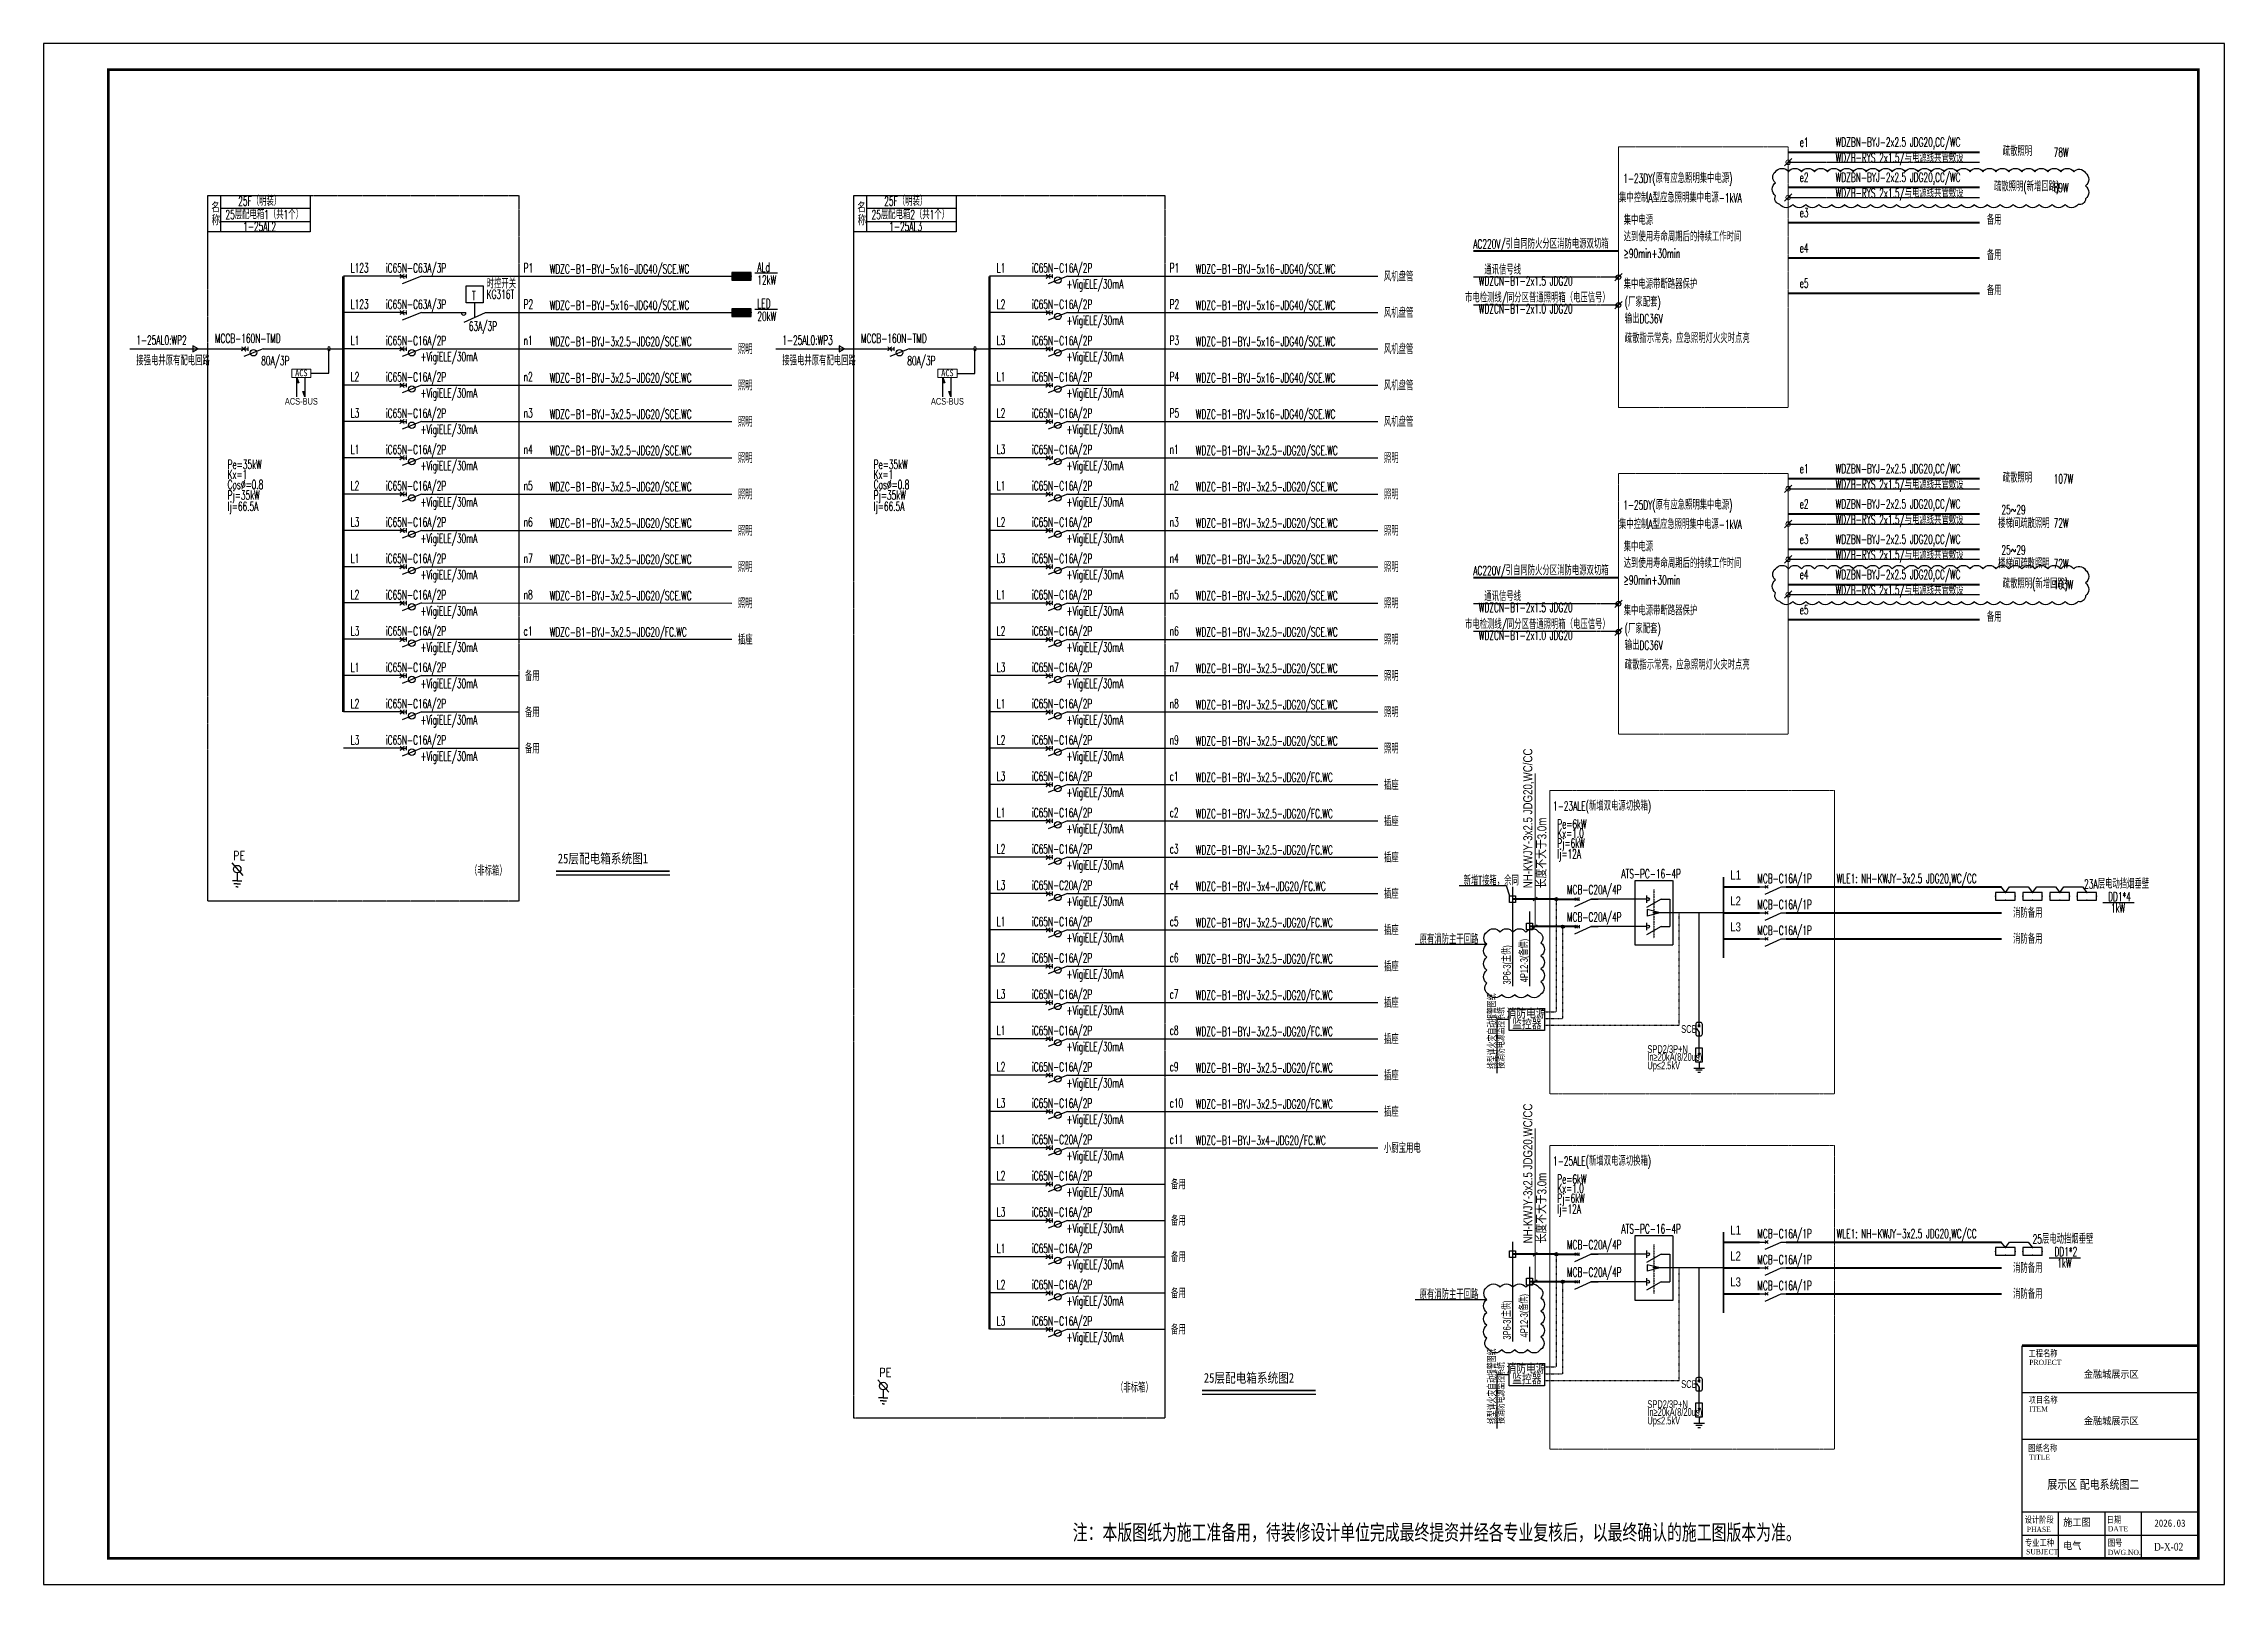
# Model space of a CAD drawing. Extents: x -284868 to 304789, y -137694 to 137894.
# Drawn here: x -284014 to -199914, y -40000 to 19400 of the extents above; entities that cross this region are included whole.
import ezdxf
from ezdxf.enums import TextEntityAlignment as Align

# ---------------------------------------------------------------- set-up
doc = ezdxf.new("R2010")
doc.units = 0
for name, pattern in [('__DASH', [0.35, 0.25, -0.1]), ('CENTER', [2, 1.25, -0.25, 0.25, -0.25]), ('DASH', [0.35, 0.25, -0.1]), ('DASHDOT', [1, 0.5, -0.25, 0, -0.25]), ('DASHEDX2', [1.5, 1, -0.5]), ('HIDDEN', [0.375, 0.25, -0.125])]:
    doc.linetypes.add(name, pattern=pattern)
doc.layers.get('0').update_dxf_attribs({"linetype": 'CONTINUOUS'})
for name, color, linetype in [('-DL', 4, 'CONTINUOUS'), ('0-电力文字', 61, 'CONTINUOUS'), ('0-电力表格', 153, 'CONTINUOUS'), ('D2', 51, 'CONTINUOUS'), ('DIM-系统', 3, 'CONTINUOUS'), ('DQ-D04', 2, 'CONTINUOUS'), ('DQON', 4, 'CONTINUOUS'), ('DS', 7, 'CONTINUOUS'), ('E-EQUIP', 3, 'CONTINUOUS'), ('E-系统.元件', 3, 'CONTINUOUS'), ('E-系统.干线', 1, 'CONTINUOUS'), ('E-系统.文字', 7, 'CONTINUOUS'), ('EQUIP', 241, 'CONTINUOUS'), ('EQUIP-照明', 3, 'CONTINUOUS'), ('EQUIP-箱柜', 3, 'CONTINUOUS'), ('PUB_TEXT', 7, 'CONTINUOUS'), ('PUB_TITLE', 4, 'CONTINUOUS'), ('TEL_TEXT', 7, 'CONTINUOUS'), ('TEL_TITLE', 7, 'CONTINUOUS'), ('WIRE-信号总线', 6, 'CONTINUOUS'), ('WIRE-照明', 130, 'CONTINUOUS'), ('WIRE-系统', 4, 'CONTINUOUS'), ('XT_TEXT', 7, 'CONTINUOUS'), ('XT_WIRE', 150, 'CONTINUOUS')]:
    doc.layers.add(name, color=color, linetype=linetype)
for name, color, linetype, lineweight in [('E-ANN1', 7, 'CONTINUOUS', 18), ('E-CIRC', 4, 'CONTINUOUS', 40), ('E-EQPM', 3, 'CONTINUOUS', 30)]:
    doc.layers.add(name, color=color, linetype=linetype, lineweight=lineweight)
doc.styles.add('-黑体', font='', dxfattribs={"height": 1000})
doc.styles.add('_TEL_DIM', font='SIMPLEX', dxfattribs={"width": 0.8, "height": 3.5, "bigfont": 'HZTXT'})
doc.styles.add('_TEL_HZ', font='simplex.shx', dxfattribs={"width": 0.8, "height": 3.5, "bigfont": 'hztxt.shx'})
doc.styles.add('haiwens', font='haiwenrs.shx', dxfattribs={"width": 0.8, "height": 450, "bigfont": 'haiwenhz.shx'})
doc.styles.add('hw+txt', font='haiwenrs.shx', dxfattribs={"width": 0.8, "height": 3.5, "bigfont": 'hztxt.shx'})
doc.styles.add('HZ', font='rs.shx', dxfattribs={"width": 0.8, "bigfont": 'hztxt.shx'})
doc.styles.add('HZ3', font='haiwenrs.shx', dxfattribs={"width": 0.8, "bigfont": 'haiwenhz.shx'})
doc.styles.get("Standard").update_dxf_attribs({"font": 'GBENOR', "bigfont": 'GBCBIG'})
doc.styles.add('STYLE1', font='', dxfattribs={"width": 0.8})
doc.styles.add('TITLE_En', font='Times New Roman.ttf', dxfattribs={"width": 0.8})
doc.styles.add('设备', font='XCSG.shx', dxfattribs={"width": 0.8, "height": 500, "bigfont": 'hztxt.shx'})
doc.styles.add('黑体', font='')
doc.styles.get('-黑体').set_extended_font_data('SimHei')
doc.styles.get('STYLE1').set_extended_font_data('SimSun')
doc.styles.get('黑体').set_extended_font_data('SimHei')

msp = doc.modelspace()

# ---------------------------------------------------------------- texts
at = {"layer": '0-电力文字', "style": '黑体', "width": 0.8}
for s, p in [('25层配电箱系统图1', (-264187, -12203, 0)), ('25层配电箱系统图2', (-239272, -32227, 0))]:
    msp.add_text(s, height=375.5, dxfattribs=at).set_placement(p)
at = {"layer": 'DS', "style": 'haiwens', "width": 0.7}
for s, p in [('3P6-3(主供)', (-227434, -16874)), ('4P12-3(备供)', (-226771, -16789)), ('3P6-3(主供)', (-227434, -30564)), ('4P12-3(备供)', (-226771, -30479))]:
    msp.add_text(s, height=300, rotation=90, dxfattribs=at).set_placement(p)
at = {"layer": 'E-ANN1', "style": 'hw+txt', "width": 0.8}
for s, p in [('L1', (-218765, -12931, 0)), ('L2', (-218765, -13931, 0)), ('L3', (-218765, -14931, 0)), ('L1', (-218765, -26620, 0)), ('L2', (-218765, -27620, 0)), ('L3', (-218765, -28620, 0))]:
    msp.add_text(s, height=350, dxfattribs=at).set_placement(p, align=Align.BOTTOM_CENTER)
at = {"layer": 'PUB_TEXT', "color": 3, "style": 'TITLE_En', "width": 0.8}
msp.add_text('展示区 配电系统图二', height=350, dxfattribs=at).set_placement((-206740, -36320))
at = {"layer": 'PUB_TEXT', "color": 0, "style": '黑体', "width": 0.7}
msp.add_text('注：本版图纸为施工准备用，待装修设计单位完成最终提资并经各专业复核后，以最终确认的施工图版本为准。', height=600, dxfattribs=at).set_placement((-244324, -38294, 0))
at = {"layer": 'PUB_TEXT', "color": 3, "style": 'TITLE_En', "width": 0.8}
msp.add_text('D-X-02', height=300, dxfattribs=at).set_placement((-202065, -38549), align=Align.MIDDLE)
at = {"layer": 'XT_TEXT'}
for s, style, width, p in [('e1', '_TEL_HZ', 0.6, (-216292, 15427)), ('疏散照明', '_TEL_HZ', 0.6, (-208461, 15073)), ('78W', '_TEL_HZ', 0.6, (-206499, 15035)), ('1-23DY(原有应急照明集中电源)', '_TEL_HZ', 0.6, (-223098, 14030, -2857)), ('e2', '_TEL_HZ', 0.6, (-216292, 14068)), ('集中控制A型应急照明集中电源-1kVA', '_TEL_HZ', 0.6, (-223260, 13280, -2857)), ('疏散照明(新增回路)', '_TEL_HZ', 0.6, (-208799, 13713)), ('89W', '_TEL_HZ', 0.6, (-206499, 13676)), ('名', '_TEL_DIM', 0.7, (-277549, 12898)), ('称', '_TEL_DIM', 0.7, (-277539, 12401)), ('名', '_TEL_DIM', 0.7, (-252634, 12898)), ('称', '_TEL_DIM', 0.7, (-252625, 12401)), ('集中电源', '_TEL_HZ', 0.6, (-223079, 12416)), ('e3', '_TEL_HZ', 0.6, (-216292, 12708)), ('备用', '_TEL_HZ', 0.6, (-209074, 12426)), ('达到使用寿命周期后的持续工作时间', '_TEL_HZ', 0.6, (-223079, 11779)), ('iC65N-C63A/3P', '_TEL_HZ', 0.6, (-270818, 10576, 0)), ('WDZC-B1-BYJ-5x16-JDG40/SCE.WC', '_TEL_HZ', 0.6, (-264494, 10540, 0)), ('ALd', '_TEL_HZ', 0.6, (-256490, 10607, 0)), ('iC65N-C16A/2P', '_TEL_HZ', 0.6, (-245903, 10576, 0)), ('WDZC-B1-BYJ-5x16-JDG40/SCE.WC', '_TEL_HZ', 0.6, (-239579, 10540, 0)), ('≥90min+30min', '_TEL_HZ', 0.6, (-223079, 11136)), ('e4', '_TEL_HZ', 0.6, (-216292, 11349)), ('备用', '_TEL_HZ', 0.6, (-209074, 11066)), ('L123', '_TEL_HZ', 0.6, (-272174, 10582)), ('时控开关', '_TEL_HZ', 0.6, (-266928, 9964)), ('P1', '_TEL_HZ', 0.6, (-265504, 10582, 0)), ('12kW', '_TEL_HZ', 0.6, (-256490, 10115, 0)), ('L1', '_TEL_HZ', 0.6, (-247259, 10582)), ('+VigiELE/30mA', '_TEL_HZ', 0.6, (-244567, 9956, 0)), ('P1', '_TEL_HZ', 0.6, (-240589, 10582, 0)), ('风机盘管', '_TEL_HZ', 0.6, (-232326, 10236, 0)), ('集中电源带断路器保护', '_TEL_HZ', 0.6, (-223079, 9950)), ('e5', '_TEL_HZ', 0.6, (-216292, 9989)), ('备用', '_TEL_HZ', 0.6, (-209074, 9707)), ('L123', '_TEL_HZ', 0.6, (-272174, 9182)), ('iC65N-C63A/3P', '_TEL_HZ', 0.6, (-270818, 9176, 0)), ('T', '_TEL_HZ', 0.6, (-267491, 9509)), ('KG316T', '_TEL_HZ', 0.6, (-266928, 9564)), ('P2', '_TEL_HZ', 0.6, (-265504, 9182, 0)), ('WDZC-B1-BYJ-5x16-JDG40/SCE.WC', '_TEL_HZ', 0.6, (-264494, 9140, 0)), ('LED', '_TEL_HZ', 0.6, (-256490, 9207, 0)), ('L2', '_TEL_HZ', 0.6, (-247259, 9182)), ('iC65N-C16A/2P', '_TEL_HZ', 0.6, (-245903, 9176, 0)), ('P2', '_TEL_HZ', 0.6, (-240589, 9182, 0)), ('WDZC-B1-BYJ-5x16-JDG40/SCE.WC', '_TEL_HZ', 0.6, (-239580, 9140, 0)), ('(厂家配套)', '_TEL_HZ', 0.6, (-223039, 9259)), ('63A/3P', '_TEL_HZ', 0.6, (-267617, 8333)), ('20kW', '_TEL_HZ', 0.6, (-256490, 8715, 0)), ('+VigiELE/30mA', '_TEL_HZ', 0.6, (-244567, 8556, 0)), ('风机盘管', '_TEL_HZ', 0.6, (-232326, 8836, 0)), ('输出DC36V', '_TEL_HZ', 0.6, (-223039, 8620)), ('1-25AL0:WP2', '_TEL_HZ', 0.6, (-280441, 7795, 2160)), ('MCCB-160N-TMD', '_TEL_HZ', 0.6, (-277410, 7861, 2160)), ('L1', '_TEL_HZ', 0.6, (-272174, 7782)), ('iC65N-C16A/2P', '_TEL_HZ', 0.6, (-270818, 7776, 0)), ('+VigiELE/30mA', '_TEL_HZ', 0.6, (-269482, 7156, 0)), ('n1', '_TEL_HZ', 0.6, (-265504, 7782, 0)), ('WDZC-B1-BYJ-3x2.5-JDG20/SCE.WC', '_TEL_HZ', 0.6, (-264494, 7740, 0)), ('照明', '_TEL_HZ', 0.6, (-257240, 7436, 0)), ('1-25AL0:WP3', '_TEL_HZ', 0.6, (-255527, 7794, 2160)), ('MCCB-160N-TMD', '_TEL_HZ', 0.6, (-252495, 7861, 2160)), ('L3', '_TEL_HZ', 0.6, (-247259, 7782)), ('iC65N-C16A/2P', '_TEL_HZ', 0.6, (-245903, 7776, 0)), ('+VigiELE/30mA', '_TEL_HZ', 0.6, (-244567, 7156, 0)), ('P3', '_TEL_HZ', 0.6, (-240589, 7782, 0)), ('WDZC-B1-BYJ-5x16-JDG40/SCE.WC', '_TEL_HZ', 0.6, (-239580, 7740, 0)), ('风机盘管', '_TEL_HZ', 0.6, (-232326, 7436, 0)), ('疏散指示常亮，应急照明灯火灾时点亮', '_TEL_HZ', 0.6, (-223039, 7862)), ('接强电井原有配电回路', '_TEL_HZ', 0.6, (-280441, 7000, 2160)), ('80A/3P', '_TEL_HZ', 0.6, (-275622, 7001, 2160)), ('L2', '_TEL_HZ', 0.6, (-272174, 6382)), ('iC65N-C16A/2P', '_TEL_HZ', 0.6, (-270818, 6376, 0)), ('n2', '_TEL_HZ', 0.6, (-265504, 6382, 0)), ('WDZC-B1-BYJ-3x2.5-JDG20/SCE.WC', '_TEL_HZ', 0.6, (-264494, 6340, 0)), ('接强电井原有配电回路', '_TEL_HZ', 0.6, (-255527, 7000, 2160)), ('80A/3P', '_TEL_HZ', 0.6, (-250708, 7001, 2160)), ('L1', '_TEL_HZ', 0.6, (-247259, 6382)), ('iC65N-C16A/2P', '_TEL_HZ', 0.6, (-245903, 6376, 0)), ('P4', '_TEL_HZ', 0.6, (-240589, 6382, 0)), ('WDZC-B1-BYJ-5x16-JDG40/SCE.WC', '_TEL_HZ', 0.6, (-239580, 6340, 0)), ('+VigiELE/30mA', '_TEL_HZ', 0.6, (-269482, 5756, 0)), ('照明', '_TEL_HZ', 0.6, (-257240, 6036, 0)), ('+VigiELE/30mA', '_TEL_HZ', 0.6, (-244567, 5756, 0)), ('风机盘管', '_TEL_HZ', 0.6, (-232326, 6036, 0)), ('L3', '_TEL_HZ', 0.6, (-272174, 4982)), ('iC65N-C16A/2P', '_TEL_HZ', 0.6, (-270818, 4976, 0)), ('n3', '_TEL_HZ', 0.6, (-265504, 4982, 0)), ('WDZC-B1-BYJ-3x2.5-JDG20/SCE.WC', '_TEL_HZ', 0.6, (-264494, 4940, 0)), ('L2', '_TEL_HZ', 0.6, (-247259, 4982)), ('iC65N-C16A/2P', '_TEL_HZ', 0.6, (-245903, 4976, 0)), ('P5', '_TEL_HZ', 0.6, (-240589, 4982, 0)), ('WDZC-B1-BYJ-5x16-JDG40/SCE.WC', '_TEL_HZ', 0.6, (-239580, 4940, 0)), ('+VigiELE/30mA', '_TEL_HZ', 0.6, (-269482, 4356, 0)), ('照明', '_TEL_HZ', 0.6, (-257240, 4636, 0)), ('+VigiELE/30mA', '_TEL_HZ', 0.6, (-244567, 4356, 0)), ('风机盘管', '_TEL_HZ', 0.6, (-232326, 4636, 0)), ('L1', '_TEL_HZ', 0.6, (-272174, 3582)), ('iC65N-C16A/2P', '_TEL_HZ', 0.6, (-270818, 3576, 0)), ('+VigiELE/30mA', '_TEL_HZ', 0.6, (-269482, 2956, 0)), ('n4', '_TEL_HZ', 0.6, (-265504, 3582, 0)), ('WDZC-B1-BYJ-3x2.5-JDG20/SCE.WC', '_TEL_HZ', 0.6, (-264494, 3540, 0)), ('照明', '_TEL_HZ', 0.6, (-257240, 3236, 0)), ('L3', '_TEL_HZ', 0.6, (-247259, 3582)), ('iC65N-C16A/2P', '_TEL_HZ', 0.6, (-245903, 3576, 0)), ('+VigiELE/30mA', '_TEL_HZ', 0.6, (-244567, 2956, 0)), ('n1', '_TEL_HZ', 0.6, (-240589, 3582, 0)), ('WDZC-B1-BYJ-3x2.5-JDG20/SCE.WC', '_TEL_HZ', 0.6, (-239580, 3540, 0)), ('照明', '_TEL_HZ', 0.6, (-232326, 3236, 0)), ('Cos%%C=0.8', '_TEL_HZ', 0.6, (-276920, 2227)), ('Pe=35kW', '_TEL_HZ', 0.6, (-276920, 3002)), ('Kx=1', '_TEL_HZ', 0.6, (-276920, 2620)), ('L2', '_TEL_HZ', 0.6, (-272174, 2182)), ('iC65N-C16A/2P', '_TEL_HZ', 0.6, (-270818, 2176, 0)), ('n5', '_TEL_HZ', 0.6, (-265504, 2182, 0)), ('WDZC-B1-BYJ-3x2.5-JDG20/SCE.WC', '_TEL_HZ', 0.6, (-264494, 2140, 0)), ('Cos%%C=0.8', '_TEL_HZ', 0.6, (-252005, 2227)), ('Pe=35kW', '_TEL_HZ', 0.6, (-252005, 3002)), ('Kx=1', '_TEL_HZ', 0.6, (-252005, 2620)), ('L1', '_TEL_HZ', 0.6, (-247259, 2182)), ('iC65N-C16A/2P', '_TEL_HZ', 0.6, (-245903, 2176, 0)), ('n2', '_TEL_HZ', 0.6, (-240589, 2182, 0)), ('WDZC-B1-BYJ-3x2.5-JDG20/SCE.WC', '_TEL_HZ', 0.6, (-239580, 2140, 0)), ('e1', '_TEL_HZ', 0.6, (-216292, 2838)), ('疏散照明', '_TEL_HZ', 0.6, (-208461, 2483)), ('107W', '_TEL_HZ', 0.6, (-206499, 2446)), ('Pj=35kW', '_TEL_HZ', 0.6, (-276920, 1819)), ('Ij=66.5A', '_TEL_HZ', 0.6, (-276920, 1386)), ('+VigiELE/30mA', '_TEL_HZ', 0.6, (-269482, 1556, 0)), ('照明', '_TEL_HZ', 0.6, (-257240, 1836, 0)), ('Pj=35kW', '_TEL_HZ', 0.6, (-252005, 1819)), ('Ij=66.5A', '_TEL_HZ', 0.6, (-252005, 1386)), ('+VigiELE/30mA', '_TEL_HZ', 0.6, (-244567, 1556, 0)), ('照明', '_TEL_HZ', 0.6, (-232326, 1836, 0)), ('1-25DY(原有应急照明集中电源)', '_TEL_HZ', 0.6, (-223098, 1440, -2857)), ('e2', '_TEL_HZ', 0.6, (-216292, 1478)), ('L3', '_TEL_HZ', 0.6, (-272174, 782)), ('iC65N-C16A/2P', '_TEL_HZ', 0.6, (-270818, 776, 0)), ('n6', '_TEL_HZ', 0.6, (-265504, 782, 0)), ('WDZC-B1-BYJ-3x2.5-JDG20/SCE.WC', '_TEL_HZ', 0.6, (-264494, 740, 0)), ('L2', '_TEL_HZ', 0.6, (-247259, 782)), ('iC65N-C16A/2P', '_TEL_HZ', 0.6, (-245903, 776, 0)), ('n3', '_TEL_HZ', 0.6, (-240589, 782, 0)), ('WDZC-B1-BYJ-3x2.5-JDG20/SCE.WC', '_TEL_HZ', 0.6, (-239580, 740, 0)), ('集中控制A型应急照明集中电源-1kVA', '_TEL_HZ', 0.6, (-223260, 691, -2857)), ('楼梯间疏散照明', '_TEL_HZ', 0.6, (-208640, 728)), ('25~29', '_TEL_HZ', 0.6, (-208513, 1257)), ('72W', '_TEL_HZ', 0.6, (-206499, 744)), ('+VigiELE/30mA', '_TEL_HZ', 0.6, (-269482, 156, 0)), ('照明', '_TEL_HZ', 0.6, (-257240, 436, 0)), ('+VigiELE/30mA', '_TEL_HZ', 0.6, (-244567, 156, 0)), ('照明', '_TEL_HZ', 0.6, (-232326, 436, 0)), ('集中电源', '_TEL_HZ', 0.6, (-223079, -174)), ('e3', '_TEL_HZ', 0.6, (-216292, 118)), ('25~29', '_TEL_HZ', 0.6, (-208513, -293)), ('L1', '_TEL_HZ', 0.6, (-272174, -618)), ('iC65N-C16A/2P', '_TEL_HZ', 0.6, (-270818, -624, 0)), ('+VigiELE/30mA', '_TEL_HZ', 0.6, (-269482, -1244, 0)), ('n7', '_TEL_HZ', 0.6, (-265504, -618, 0)), ('WDZC-B1-BYJ-3x2.5-JDG20/SCE.WC', '_TEL_HZ', 0.6, (-264494, -660, 0)), ('照明', '_TEL_HZ', 0.6, (-257240, -964, 0)), ('L3', '_TEL_HZ', 0.6, (-247259, -618)), ('iC65N-C16A/2P', '_TEL_HZ', 0.6, (-245903, -624, 0)), ('+VigiELE/30mA', '_TEL_HZ', 0.6, (-244567, -1244, 0)), ('n4', '_TEL_HZ', 0.6, (-240589, -618, 0)), ('WDZC-B1-BYJ-3x2.5-JDG20/SCE.WC', '_TEL_HZ', 0.6, (-239580, -660, 0)), ('照明', '_TEL_HZ', 0.6, (-232326, -964, 0)), ('达到使用寿命周期后的持续工作时间', '_TEL_HZ', 0.6, (-223079, -810)), ('楼梯间疏散照明', '_TEL_HZ', 0.6, (-208640, -822)), ('72W', '_TEL_HZ', 0.6, (-206499, -822)), ('L2', '_TEL_HZ', 0.6, (-272174, -2018)), ('iC65N-C16A/2P', '_TEL_HZ', 0.6, (-270818, -2024, 0)), ('n8', '_TEL_HZ', 0.6, (-265504, -2018, 0)), ('WDZC-B1-BYJ-3x2.5-JDG20/SCE.WC', '_TEL_HZ', 0.6, (-264494, -2060, 0)), ('L1', '_TEL_HZ', 0.6, (-247259, -2018)), ('iC65N-C16A/2P', '_TEL_HZ', 0.6, (-245903, -2024, 0)), ('n5', '_TEL_HZ', 0.6, (-240589, -2018, 0)), ('WDZC-B1-BYJ-3x2.5-JDG20/SCE.WC', '_TEL_HZ', 0.6, (-239580, -2060, 0)), ('≥90min+30min', '_TEL_HZ', 0.6, (-223079, -1454)), ('e4', '_TEL_HZ', 0.6, (-216292, -1241)), ('疏散照明(新增回路)', '_TEL_HZ', 0.6, (-208461, -1596)), ('103W', '_TEL_HZ', 0.6, (-206499, -1633)), ('+VigiELE/30mA', '_TEL_HZ', 0.6, (-269482, -2644, 0)), ('照明', '_TEL_HZ', 0.6, (-257240, -2364, 0)), ('+VigiELE/30mA', '_TEL_HZ', 0.6, (-244567, -2644, 0)), ('照明', '_TEL_HZ', 0.6, (-232326, -2364, 0)), ('集中电源带断路器保护', '_TEL_HZ', 0.6, (-223079, -2639)), ('e5', '_TEL_HZ', 0.6, (-216292, -2601)), ('备用', '_TEL_HZ', 0.6, (-209074, -2883)), ('L3', '_TEL_HZ', 0.6, (-272174, -3418)), ('iC65N-C16A/2P', '_TEL_HZ', 0.6, (-270818, -3424, 0)), ('c1', '_TEL_HZ', 0.6, (-265504, -3418, 0)), ('WDZC-B1-BYJ-3x2.5-JDG20/FC.WC', '_TEL_HZ', 0.6, (-264494, -3460, 0)), ('L2', '_TEL_HZ', 0.6, (-247259, -3418)), ('iC65N-C16A/2P', '_TEL_HZ', 0.6, (-245904, -3424, 0)), ('n6', '_TEL_HZ', 0.6, (-240589, -3418, 0)), ('WDZC-B1-BYJ-3x2.5-JDG20/SCE.WC', '_TEL_HZ', 0.6, (-239580, -3460, 0)), ('(厂家配套)', '_TEL_HZ', 0.6, (-223039, -3331)), ('+VigiELE/30mA', '_TEL_HZ', 0.6, (-269482, -4044, 0)), ('插座', '_TEL_HZ', 0.6, (-257240, -3764, 0)), ('+VigiELE/30mA', '_TEL_HZ', 0.6, (-244567, -4044, 0)), ('照明', '_TEL_HZ', 0.6, (-232326, -3764, 0)), ('输出DC36V', '_TEL_HZ', 0.6, (-223039, -3970)), ('L1', '_TEL_HZ', 0.6, (-272174, -4818)), ('iC65N-C16A/2P', '_TEL_HZ', 0.6, (-270818, -4824, 0)), ('+VigiELE/30mA', '_TEL_HZ', 0.6, (-269482, -5444, 0)), ('备用', '_TEL_HZ', 0.6, (-265450, -5164, 0)), ('L3', '_TEL_HZ', 0.6, (-247259, -4818)), ('iC65N-C16A/2P', '_TEL_HZ', 0.6, (-245904, -4824, 0)), ('+VigiELE/30mA', '_TEL_HZ', 0.6, (-244567, -5444, 0)), ('n7', '_TEL_HZ', 0.6, (-240589, -4818, 0)), ('WDZC-B1-BYJ-3x2.5-JDG20/SCE.WC', '_TEL_HZ', 0.6, (-239580, -4860, 0)), ('照明', '_TEL_HZ', 0.6, (-232326, -5164, 0)), ('疏散指示常亮，应急照明灯火灾时点亮', '_TEL_HZ', 0.6, (-223039, -4728)), ('L2', '_TEL_HZ', 0.6, (-272174, -6218)), ('iC65N-C16A/2P', '_TEL_HZ', 0.6, (-270818, -6224, 0)), ('L1', '_TEL_HZ', 0.6, (-247259, -6218, 0)), ('iC65N-C16A/2P', '_TEL_HZ', 0.6, (-245904, -6224, 0)), ('n8', '_TEL_HZ', 0.6, (-240589, -6218, 0)), ('WDZC-B1-BYJ-3x2.5-JDG20/SCE.WC', '_TEL_HZ', 0.6, (-239580, -6260, 0)), ('+VigiELE/30mA', '_TEL_HZ', 0.6, (-269482, -6844, 0)), ('备用', '_TEL_HZ', 0.6, (-265450, -6564, 0)), ('+VigiELE/30mA', '_TEL_HZ', 0.6, (-244567, -6844, 0)), ('照明', '_TEL_HZ', 0.6, (-232326, -6564, 0)), ('L3', '_TEL_HZ', 0.6, (-272174, -7618)), ('iC65N-C16A/2P', '_TEL_HZ', 0.6, (-270818, -7624, 0)), ('L2', '_TEL_HZ', 0.6, (-247259, -7618, 0)), ('iC65N-C16A/2P', '_TEL_HZ', 0.6, (-245904, -7624, 0)), ('n9', '_TEL_HZ', 0.6, (-240589, -7618, 0)), ('WDZC-B1-BYJ-3x2.5-JDG20/SCE.WC', '_TEL_HZ', 0.6, (-239580, -7660, 0)), ('+VigiELE/30mA', '_TEL_HZ', 0.6, (-269482, -8244, 0)), ('备用', '_TEL_HZ', 0.6, (-265450, -7964, 0)), ('+VigiELE/30mA', '_TEL_HZ', 0.6, (-244567, -8244, 0)), ('照明', '_TEL_HZ', 0.6, (-232326, -7964, 0)), ('L3', '_TEL_HZ', 0.6, (-247259, -9018, 0)), ('iC65N-C16A/2P', '_TEL_HZ', 0.6, (-245904, -9024, 0)), ('+VigiELE/30mA', '_TEL_HZ', 0.6, (-244567, -9644, 0)), ('c1', '_TEL_HZ', 0.6, (-240589, -9018)), ('WDZC-B1-BYJ-3x2.5-JDG20/FC.WC', '_TEL_HZ', 0.6, (-239580, -9060, 0)), ('插座', '_TEL_HZ', 0.6, (-232326, -9364, 0)), ('L1', '_TEL_HZ', 0.6, (-247259, -10418, 0)), ('iC65N-C16A/2P', '_TEL_HZ', 0.6, (-245904, -10424, 0)), ('c2', '_TEL_HZ', 0.6, (-240589, -10418)), ('WDZC-B1-BYJ-3x2.5-JDG20/FC.WC', '_TEL_HZ', 0.6, (-239580, -10460, 0)), ('1-23ALE(新增双电源切换箱)', '_TEL_HZ', 0.6, (-225803, -10168, -2857)), ('+VigiELE/30mA', '_TEL_HZ', 0.6, (-244567, -11044, 0)), ('插座', '_TEL_HZ', 0.6, (-232326, -10764, 0)), ('Pe=6kW', '_TEL_HZ', 0.6, (-225643, -10861)), ('Kx=1.0', '_TEL_HZ', 0.6, (-225643, -11215)), ('L2', '_TEL_HZ', 0.6, (-247259, -11818, 0)), ('iC65N-C16A/2P', '_TEL_HZ', 0.6, (-245904, -11824, 0)), ('c3', '_TEL_HZ', 0.6, (-240589, -11818)), ('WDZC-B1-BYJ-3x2.5-JDG20/FC.WC', '_TEL_HZ', 0.6, (-239580, -11860, 0)), ('Pj=6kW', '_TEL_HZ', 0.6, (-225643, -11598)), ('Ij=12A', '_TEL_HZ', 0.6, (-225643, -12011)), ('（非标箱）', '_TEL_HZ', 0.6, (-267571, -12673, 0)), ('+VigiELE/30mA', '_TEL_HZ', 0.6, (-244567, -12444, 0)), ('插座', '_TEL_HZ', 0.6, (-232326, -12164, 0)), ('ATS-PC-16-4P', '_TEL_HZ', 0.6, (-223169, -12780)), ('MCB-C16A/1P', '_TEL_HZ', 0.6, (-217929, -12963)), ('WLE1:', '_TEL_HZ', 0.6, (-214869, -12963)), ('NH-KWJY-3x2.5 JDG20,WC/CC', '_TEL_HZ', 0.6, (-213923, -12963)), ('L3', '_TEL_HZ', 0.6, (-247259, -13218, 0)), ('iC65N-C20A/2P', '_TEL_HZ', 0.6, (-245904, -13224, 0)), ('+VigiELE/30mA', '_TEL_HZ', 0.6, (-244567, -13844, 0)), ('c4', '_TEL_HZ', 0.6, (-240589, -13218)), ('WDZC-B1-BYJ-3x4-JDG20/FC.WC', '_TEL_HZ', 0.6, (-239580, -13260, 0)), ('插座', '_TEL_HZ', 0.6, (-232326, -13564, 0)), ('新增T接箱，余同', '_TEL_HZ', 0.6, (-229251, -13049)), ('MCB-C20A/4P', '_TEL_HZ', 0.6, (-225268, -13389)), ('DD1*4', '_TEL_HZ', 0.6, (-204400, -13659, -20825)), ('L1', '_TEL_HZ', 0.6, (-247259, -14618, 0)), ('iC65N-C16A/2P', '_TEL_HZ', 0.6, (-245904, -14624, 0)), ('c5', '_TEL_HZ', 0.6, (-240589, -14618)), ('WDZC-B1-BYJ-3x2.5-JDG20/FC.WC', '_TEL_HZ', 0.6, (-239580, -14660, 0)), ('MCB-C20A/4P', '_TEL_HZ', 0.6, (-225268, -14448)), ('MCB-C16A/1P', '_TEL_HZ', 0.6, (-217929, -13963)), ('消防备用', '_TEL_HZ', 0.6, (-208063, -14297, -20825)), ('+VigiELE/30mA', '_TEL_HZ', 0.6, (-244567, -15244, 0)), ('插座', '_TEL_HZ', 0.6, (-232326, -14964, 0)), ('原有消防主干回路', '_TEL_HZ', 0.6, (-230951, -15312)), ('MCB-C16A/1P', '_TEL_HZ', 0.6, (-217929, -14963)), ('消防备用', '_TEL_HZ', 0.6, (-208063, -15297, -20825)), ('L2', '_TEL_HZ', 0.6, (-247259, -16018, 0)), ('iC65N-C16A/2P', '_TEL_HZ', 0.6, (-245904, -16024, 0)), ('c6', '_TEL_HZ', 0.6, (-240589, -16018)), ('WDZC-B1-BYJ-3x2.5-JDG20/FC.WC', '_TEL_HZ', 0.6, (-239580, -16060, 0)), ('插座', '_TEL_HZ', 0.6, (-232326, -16364, 0)), ('+VigiELE/30mA', '_TEL_HZ', 0.6, (-244567, -16644, 0)), ('L3', '_TEL_HZ', 0.6, (-247259, -17418, 0)), ('iC65N-C16A/2P', '_TEL_HZ', 0.6, (-245904, -17424, 0)), ('+VigiELE/30mA', '_TEL_HZ', 0.6, (-244567, -18044, 0)), ('c7', '_TEL_HZ', 0.6, (-240589, -17418)), ('WDZC-B1-BYJ-3x2.5-JDG20/FC.WC', '_TEL_HZ', 0.6, (-239580, -17460, 0)), ('插座', '_TEL_HZ', 0.6, (-232326, -17764, 0)), ('L1', '_TEL_HZ', 0.6, (-247259, -18818, 0)), ('iC65N-C16A/2P', '_TEL_HZ', 0.6, (-245904, -18824, 0)), ('c8', '_TEL_HZ', 0.6, (-240589, -18818)), ('WDZC-B1-BYJ-3x2.5-JDG20/FC.WC', '_TEL_HZ', 0.6, (-239580, -18860, 0)), ('+VigiELE/30mA', '_TEL_HZ', 0.6, (-244567, -19444, 0)), ('插座', '_TEL_HZ', 0.6, (-232326, -19164, 0)), ('L2', '_TEL_HZ', 0.6, (-247259, -20218, 0)), ('iC65N-C16A/2P', '_TEL_HZ', 0.6, (-245904, -20224, 0)), ('c9', '_TEL_HZ', 0.6, (-240589, -20218)), ('WDZC-B1-BYJ-3x2.5-JDG20/FC.WC', '_TEL_HZ', 0.6, (-239580, -20260, 0)), ('插座', '_TEL_HZ', 0.6, (-232326, -20564, 0)), ('+VigiELE/30mA', '_TEL_HZ', 0.6, (-244567, -20844, 0)), ('L3', '_TEL_HZ', 0.6, (-247259, -21618, 0)), ('iC65N-C16A/2P', '_TEL_HZ', 0.6, (-245904, -21624, 0)), ('+VigiELE/30mA', '_TEL_HZ', 0.6, (-244567, -22244, 0)), ('c10', '_TEL_HZ', 0.6, (-240589, -21618)), ('WDZC-B1-BYJ-3x2.5-JDG20/FC.WC', '_TEL_HZ', 0.6, (-239580, -21660, 0)), ('插座', '_TEL_HZ', 0.6, (-232326, -21964, 0)), ('L1', '_TEL_HZ', 0.6, (-247259, -23018, 0)), ('iC65N-C20A/2P', '_TEL_HZ', 0.6, (-245904, -23024, 0)), ('c11', '_TEL_HZ', 0.6, (-240589, -23018)), ('WDZC-B1-BYJ-3x4-JDG20/FC.WC', '_TEL_HZ', 0.6, (-239580, -23060, 0)), ('+VigiELE/30mA', '_TEL_HZ', 0.6, (-244567, -23644, 0)), ('小厨宝用电', '_TEL_HZ', 0.6, (-232326, -23364, 0)), ('1-25ALE(新增双电源切换箱)', '_TEL_HZ', 0.6, (-225803, -23857, -2857)), ('L2', '_TEL_HZ', 0.6, (-247259, -24418, 0)), ('iC65N-C16A/2P', '_TEL_HZ', 0.6, (-245904, -24424, 0)), ('备用', '_TEL_HZ', 0.6, (-240535, -24764, 0)), ('Pe=6kW', '_TEL_HZ', 0.6, (-225643, -24551)), ('+VigiELE/30mA', '_TEL_HZ', 0.6, (-244567, -25044, 0)), ('Kx=1.0', '_TEL_HZ', 0.6, (-225643, -24904)), ('Pj=6kW', '_TEL_HZ', 0.6, (-225643, -25288)), ('L3', '_TEL_HZ', 0.6, (-247259, -25818, 0)), ('iC65N-C16A/2P', '_TEL_HZ', 0.6, (-245904, -25824, 0)), ('+VigiELE/30mA', '_TEL_HZ', 0.6, (-244567, -26444, 0)), ('备用', '_TEL_HZ', 0.6, (-240535, -26164, 0)), ('Ij=12A', '_TEL_HZ', 0.6, (-225643, -25700)), ('L1', '_TEL_HZ', 0.6, (-247259, -27218, 0)), ('iC65N-C16A/2P', '_TEL_HZ', 0.6, (-245904, -27224, 0)), ('MCB-C20A/4P', '_TEL_HZ', 0.6, (-225268, -27079)), ('ATS-PC-16-4P', '_TEL_HZ', 0.6, (-223169, -26469)), ('MCB-C16A/1P', '_TEL_HZ', 0.6, (-217929, -26653)), ('WLE1:', '_TEL_HZ', 0.6, (-214869, -26653)), ('NH-KWJY-3x2.5 JDG20,WC/CC', '_TEL_HZ', 0.6, (-213923, -26653)), ('+VigiELE/30mA', '_TEL_HZ', 0.6, (-244567, -27844, 0)), ('备用', '_TEL_HZ', 0.6, (-240535, -27564, 0)), ('MCB-C20A/4P', '_TEL_HZ', 0.6, (-225268, -28138)), ('MCB-C16A/1P', '_TEL_HZ', 0.6, (-217929, -27653)), ('消防备用', '_TEL_HZ', 0.6, (-208063, -27987, -20825)), ('DD1*2', '_TEL_HZ', 0.6, (-206469, -27348, -20825)), ('L2', '_TEL_HZ', 0.6, (-247259, -28618, 0)), ('iC65N-C16A/2P', '_TEL_HZ', 0.6, (-245904, -28624, 0)), ('备用', '_TEL_HZ', 0.6, (-240535, -28964, 0)), ('MCB-C16A/1P', '_TEL_HZ', 0.6, (-217929, -28653)), ('+VigiELE/30mA', '_TEL_HZ', 0.6, (-244567, -29244, 0)), ('原有消防主干回路', '_TEL_HZ', 0.6, (-230951, -29002)), ('消防备用', '_TEL_HZ', 0.6, (-208063, -28987, -20825)), ('L3', '_TEL_HZ', 0.6, (-247259, -30018, 0)), ('iC65N-C16A/2P', '_TEL_HZ', 0.6, (-245904, -30024, 0)), ('+VigiELE/30mA', '_TEL_HZ', 0.6, (-244567, -30644, 0)), ('备用', '_TEL_HZ', 0.6, (-240535, -30364, 0)), ('（非标箱）', '_TEL_HZ', 0.6, (-242656, -32600, 0))]:
    msp.add_text(s, height=350, dxfattribs=dict(at, style=style, width=width)).set_placement(p)
at = {"layer": 'XT_TEXT', "style": '_TEL_HZ', "width": 0.6}
for s, p in [('25F（明装）', (-275682, 13152)), ('25F（明装）', (-250768, 13152)), ('25层配电箱1（共1个）', (-275507, 12636)), ('25层配电箱2（共1个）', (-250592, 12635)), ('1-25AL2', (-275682, 12174)), ('1-25AL3', (-250768, 12174)), ('23A层电动挡烟垂壁', (-204069, -13173)), ('1kW', (-204017, -14097)), ('25层电动挡烟垂壁', (-206138, -26863)), ('1kW', (-206085, -27787))]:
    msp.add_text(s, height=350, dxfattribs=at).set_placement(p, align=Align.CENTER)
for p in [(-226272, 11396), (-226272, -1194)]:
    msp.add_text('AC220V/引自同防火分区消防电源双切箱', height=350, dxfattribs=at).set_placement(p, align=Align.BOTTOM_CENTER)

# ---------------------------------------------------------------- blocks, each defined once
blk = doc.blocks.new('DDZ')
at = {"layer": 'DIM-系统', "color": 240}
for p, q in [((663, 1235), (1096, 745)), ((877, 523), (690, 523)), ((877, 408), (750, 408)), ((877, 292), (831, 292)), ((877, 840), (877, 523)), ((877, 523), (1063, 523)), ((877, 408), (1003, 408)), ((877, 292), (922, 292))]:
    blk.add_line(p, q, dxfattribs=at)
blk.add_circle((879, 990), 150, dxfattribs=at)
at = {"layer": 'DIM-系统', "style": 'HZ', "width": 0.8}
blk.add_text('PE', height=350, dxfattribs=at).set_placement((718, 1351))
blk = doc.blocks.new('KL')
at = {"layer": 'EQUIP', "linetype": 'HIDDEN'}
for p, q in [((-827, -80), (-667, 80)), ((-827, 80), (-667, -80)), ((-577, -80), (-577, 80))]:
    blk.add_line(p, q, dxfattribs=at)
at = {"layer": 'EQUIP', "linetype": 'Continuous'}
for p, q in [((-747, 0), (-577, 0)), ((0, 0), (-742, -300))]:
    blk.add_line(p, q, dxfattribs=at)
at = {"layer": 'EQUIP', "color": 2}
blk.add_circle((-371, -150), 125, dxfattribs=at)
blk = doc.blocks.new('电气火灾监控模块-01')
at = {"layer": 'E-系统.干线'}
h = blk.add_hatch(dxfattribs=at)
h.set_pattern_fill('ANSI31', color=256, scale=68.4, angle=180, style=0)
h.set_pattern_definition([(225, (718208.846, -260767.561), (4.836610383, -4.836610383), [])])
h.paths.add_polyline_path([(-1372, -1228), (-1372, -1456), (-1288, -1456)])
h = blk.add_hatch(dxfattribs=at)
h.set_pattern_fill('ANSI31', color=256, scale=68.4, angle=180, style=0)
h.set_pattern_definition([(225, (718913.611, -260767.561), (4.836610383, -4.836610383), [])])
h.paths.add_polyline_path([(-1031, -2059), (-1031, -1831), (-1115, -1831)])
at = {"layer": 'E-系统.元件', "lineweight": 0}
blk.add_lwpolyline([(-1593, -870), (-767, -870), (-767, -1228), (-1593, -1228)], close=True, dxfattribs=at)
at = {"layer": 'E-系统.元件', "lineweight": 0, "extrusion": (0, 0, -1)}
blk.add_ellipse((-1, 0), major_axis=(-1, 104), ratio=0.477231, dxfattribs=at)
at = {"layer": 'E-系统.干线'}
for points in [[(-767, -1050), (0, -1050), (0, -49)], [(-1372, -2059), (-1372, -1228), (-1288, -1456), (-1372, -1456)], [(-1031, -1228), (-1031, -2059), (-1115, -1831), (-1031, -1831)]]:
    blk.add_lwpolyline(points, dxfattribs=at)
at = {"layer": 'E-系统.文字', "lineweight": 0, "style": '-黑体', "width": 0.8}
blk.add_attdef('ACS', text='', height=284, dxfattribs=at).set_placement((-1180, -1033), align=Align.MIDDLE_CENTER)
at = {"layer": 'E-系统.文字', "color": 0, "lineweight": 0, "style": '设备', "width": 0.7}
blk.add_attdef('ACS-BUS', text='', height=284, dxfattribs=at).set_placement((-1180, -2249), align=Align.MIDDLE_CENTER)
blk = doc.blocks.new('K')
at = {"layer": 'EQUIP', "linetype": 'HIDDEN'}
for p, q in [((-827, -80), (-667, 80)), ((-827, 80), (-667, -80)), ((-577, -80), (-577, 80))]:
    blk.add_line(p, q, dxfattribs=at)
at = {"layer": 'EQUIP', "linetype": 'Continuous'}
for p, q in [((-747, 0), (-577, 0)), ((0, 0), (-742, -300))]:
    blk.add_line(p, q, dxfattribs=at)
blk = doc.blocks.new('*X428')
at = {"color": 0}
for p, q in [((-250, 33), (-83, 200)), ((-250, 68), (-118, 200)), ((-250, 104), (-154, 200)), ((-250, 139), (-189, 200)), ((-250, 174), (-224, 200)), ((-247, 0), (-47, 200)), ((-212, 0), (-12, 200)), ((-177, 0), (23, 200)), ((-141, 0), (59, 200)), ((-106, 0), (94, 200)), ((-71, 0), (129, 200)), ((-35, 0), (165, 200)), ((0, 0), (200, 200)), ((35, 0), (235, 200)), ((71, 0), (250, 179)), ((106, 0), (250, 144)), ((141, 0), (250, 109)), ((177, 0), (250, 73)), ((212, 0), (250, 38)), ((247, 0), (250, 3))]:
    blk.add_line(p, q, dxfattribs=at)
blk = doc.blocks.new('$equip$00002943')
for p, q in [((-0.75, 0.6), (-0.75, 0)), ((0.75, 0.6), (-0.75, 0.6)), ((-0.75, 0), (0.75, 0)), ((0.75, 0), (0.75, 0.6))]:
    blk.add_line(p, q)
for points, const_width in [([(-0.75, 0.3), (0.75, 0.3)], 0.6), ([(-0.75, 0.6), (-0.75, 0), (0.75, 0), (0.75, 0.6), (-0.75, 0.6), (-0.75, 0)], 0.04)]:
    blk.add_lwpolyline(points, dxfattribs=dict(const_width=const_width))
for p in [(-0.75, 0.3), (0, 0.6), (0, 0), (0.75, 0.3)]:
    blk.add_point(p)
at = {"xscale": 0.00300000000061118, "yscale": 0.00300000000061118, "zscale": 0.00300000000061118}
blk.add_blockref('*X428', (0, 0), dxfattribs=at)
at = {"color": 7, "style": '_TEL_DIM', "flags": 1}
for tag in ['A', 'REMARK']:
    blk.add_attdef(tag, text='', height=0.00002, dxfattribs=at).set_placement((0, 0), align=Align.MIDDLE_CENTER)
blk = doc.blocks.new('A$C728773F2')
at = {"layer": 'WIRE-信号总线', "linetype": '__DASH'}
blk.add_lwpolyline([(0, -1000), (-5588, -1000)], dxfattribs=at)
at = {"layer": 'WIRE-信号总线', "linetype": '__DASH', "elevation": 0}
blk.add_lwpolyline([(0, -2076), (-5588, -2076)], dxfattribs=at)
at = {"layer": 'XT_TEXT'}
for p, q in [((-144, -1144), (144, -856)), ((-144, -2220), (144, -1932))]:
    blk.add_line(p, q, dxfattribs=at)
for centre in [(0, -1000), (0, -2076)]:
    blk.add_circle(centre, 88.8, dxfattribs=at)
at = {"layer": 'XT_TEXT', "style": '_TEL_HZ', "width": 0.6}
for s, p in [('通讯信号线', (-4465, -1000)), ('WDZCN-B1-2x1.5 JDG20', (-3575, -1425)), ('市电检测线/同分区普通照明箱（电压信号）', (-3127, -2076)), ('WDZCN-B1-2x1.0 JDG20', (-3575, -2500))]:
    blk.add_text(s, height=350, dxfattribs=at).set_placement(p, align=Align.BOTTOM_CENTER)
blk = doc.blocks.new('A$C1B495460')
at = {"layer": 'E-ANN1'}
blk.add_line((-144, -538), (144, -250), dxfattribs=at)
blk.add_circle((0, -394), 88.8, dxfattribs=at)
at = {"layer": 'E-CIRC', "linetype": 'Continuous', "ltscale": 0.5}
blk.add_lwpolyline([(0, 0), (7374, 0)], dxfattribs=at)
at = {"layer": 'WIRE-信号总线', "linetype": '__DASH'}
blk.add_lwpolyline([(0, -394), (7372, -394)], dxfattribs=at)
at = {"layer": 'XT_TEXT', "style": '_TEL_HZ', "width": 0.6}
for s, p in [('WDZB-RYS 2x1.5/与电源线共管敷设', (1829, -394)), ('WDZBN-BYJ-2x2.5 JDG20,CC/WC', (1831, 206))]:
    blk.add_text(s, height=350, dxfattribs=at).set_placement(p)
blk = doc.blocks.new('A$C13650954')
at = {"layer": 'DQ-D04'}
for p, q in [((0, -1177), (-137, -982)), ((-65, -777), (65, -908)), ((65, -777), (-65, -908)), ((0, -842), (0, -634)), ((0, -1177), (0, -1411))]:
    blk.add_line(p, q, dxfattribs=at)
blk.add_lwpolyline([(78, -634), (-78, -634, 0.4142136), (-194, -750), (-194, -1294, 0.4142136), (-78, -1411), (78, -1411, 0.4142136), (194, -1294), (194, -750, 0.4142136)], format="xyb", close=True, dxfattribs=at)
at = {"layer": 'DQON'}
for p, q in [((0, -842), (0, 0)), ((0, -1877), (0, -1177)), ((0, -2924), (0, -3272))]:
    blk.add_line(p, q, dxfattribs=at)
at = {"layer": 'DQON', "color": 2}
for p, q in [((-183, -2924), (-183, -2096)), ((-183, -2096), (183, -2096)), ((0, -2657), (0, -1877)), ((183, -2096), (183, -2924)), ((-306, -3272), (306, -3272)), ((183, -2924), (-183, -2924)), ((183, -3399), (-183, -3399)), ((-79, -3517), (84, -3517))]:
    blk.add_line(p, q, dxfattribs=at)
blk.add_solid([(-82, -2405), (0, -2657), (82, -2405)], dxfattribs=at)
at = {"layer": 'TEL_TEXT', "style": 'HZ3'}
for s, width, p in [('SCB', 0.7, (-1036, -1238)), ('SPD2/3P+N', 0.6, (-2992, -2398)), ('In≥20kA(8/20us)', 0.6, (-2992, -2852)), ('Up≤2.5kV', 0.6, (-2992, -3345))]:
    blk.add_text(s, height=450, dxfattribs=dict(at, width=width)).set_placement(p)
blk = doc.blocks.new('_SWITCH')
at = {"layer": 'E-EQUIP'}
for p, q in [((-0.25, -0.2), (0, -0.75)), ((-0.047, -0.297), (0.047, -0.203)), ((-0.047, -0.203), (0.047, -0.297))]:
    blk.add_line(p, q, dxfattribs=at)
for points in [[(0, 0), (0, -0.25)], [(0, -0.75), (0, -1)]]:
    blk.add_lwpolyline(points, dxfattribs=at)
blk = doc.blocks.new('GDGHAGS')
at = {"layer": 'E-EQPM', "linetype": 'Continuous', "ltscale": 0.5}
blk.add_lwpolyline([(248782, -32697), (250142, -32697), (250142, -33541), (248782, -33541)], close=True, dxfattribs=at)
at = {"layer": 'EQUIP-照明'}
blk.add_lwpolyline([(248782, -33119), (248295, -33119), (248295, -35187)], dxfattribs=at)
at = {"layer": 'E-ANN1', "style": 'hw+txt', "width": 0.8}
for s, p in [('消防电源', (249430, -33073, -2000)), ('监控器', (249458, -33489, -2000))]:
    blk.add_text(s, height=350, dxfattribs=at).set_placement(p, align=Align.CENTER)
at = {"layer": 'E-ANN1', "style": 'hw+txt', "width": 0.7}
for s, p in [('线型详火灾自动报警图纸', (248263, -35020)), ('接消防电源监控系统', (248601, -35008))]:
    blk.add_text(s, height=280, rotation=90, dxfattribs=at).set_placement(p)
blk = doc.blocks.new('A$C2259086E')
at = {"layer": 'E-ANN1'}
for p, q in [((213, 0), (213, 5907)), ((136, 989), (289, 1130)), ((136, -71), (289, 71))]:
    blk.add_line(p, q, dxfattribs=at)
at = {"layer": 'E-ANN1', "style": 'hw+txt', "width": 0.8}
for s, p in [('NH-KWJY-3x2.5 JDG20,WC/CC', (105, 1478)), ('长度不大于3.0m', (649, 1478))]:
    blk.add_text(s, height=350, rotation=90, dxfattribs=at).set_placement(p)
blk = doc.blocks.new('$equip$00002928')
for p, q in [((-0.75, 0.6), (-0.75, 0)), ((0.75, 0.6), (-0.75, 0.6)), ((0.75, 0), (0.75, 0.6)), ((-0.75, 0), (0.75, 0))]:
    blk.add_line(p, q)
at = {"const_width": 0.04}
blk.add_lwpolyline([(-0.75, 0.6), (-0.75, 0), (0.75, 0), (0.75, 0.6), (-0.75, 0.6), (-0.75, 0)], dxfattribs=at)
for p in [(-0.75, 0.3), (0, 0.6), (0.75, 0.3), (0, 0)]:
    blk.add_point(p)
at = {"color": 7, "style": '_TEL_DIM', "flags": 1}
for tag in ['A', 'REMARK']:
    blk.add_attdef(tag, text='', height=0.00002, dxfattribs=at).set_placement((0, 0), align=Align.MIDDLE_CENTER)
blk = doc.blocks.new('TQ')
at = {"layer": 'PUB_TITLE', "color": 0}
for p, q in [((-275, 8250), (6525, 8250)), ((-275, 6450), (6525, 6450)), ((-275, 4650), (6525, 4650)), ((-275, 1850), (6525, 1850)), ((-275, 950), (6525, 950))]:
    blk.add_line(p, q, dxfattribs=at)
at = {"layer": 'PUB_TITLE', "color": 0, "ltscale": 20}
for p, q in [((1125, 50), (1125, 1850)), ((2925, 50), (2925, 1850)), ((4325, 50), (4325, 1850))]:
    blk.add_line(p, q, dxfattribs=at)
at = {"layer": 'PUB_TITLE', "ltscale": 20, "const_width": 100}
blk.add_lwpolyline([(-275, 50), (6525, 50), (6525, 8250), (-275, 8250)], dxfattribs=at)
at = {"layer": 'PUB_TITLE', "color": 6, "ltscale": 20, "const_width": 50}
blk.add_lwpolyline([(-275, 50), (-275, 8250)], dxfattribs=at)
at = {"layer": 'PUB_TEXT', "color": 3, "style": 'STYLE1', "width": 0.9}
for s, p in [('金融城展示区', (3163, 7162)), ('金融城展示区', (3163, 5362)), ('2026.03', (5425, 1409))]:
    blk.add_text(s, height=280, dxfattribs=at).set_placement(p, align=Align.MIDDLE)
for s, p in [('施工图', (1308, 1304)), ('电气', (1308, 404))]:
    blk.add_text(s, height=280, dxfattribs=at).set_placement(p)
at = {"layer": 'PUB_TITLE', "color": 0, "style": 'TITLE_En', "width": 0.8}
for s, height, p in [('工程名称', 250, (-29, 7960)), ('PROJECT', 200, (1, 7608)), ('项目名称', 250, (-26, 6165)), ('ITEM', 200, (4, 5813)), ('图纸名称', 250, (-41, 4307)), ('TITLE', 200, (-10, 3957)), ('日期', 250, (2989, 1545)), ('PHASE', 200, (-97, 1170)), ('DATE', 200, (3029, 1190)), ('SUBJECT', 200, (-121, 308)), ('DWG.NO.', 200, (3032, 283))]:
    blk.add_text(s, height=height, dxfattribs=at).set_placement(p, align=Align.MIDDLE_LEFT)
for s, p in [('设计阶段', (-178, 1423)), ('专业工种', (-167, 527))]:
    blk.add_text(s, height=250, dxfattribs=at).set_placement(p)
blk.add_text('图号', height=250, dxfattribs=at).set_placement((3312, 654), align=Align.MIDDLE_CENTER)
blk = doc.blocks.new('$element$00000577')
for p, q in [((0, 0), (0.25, 0)), ((0.2, -0.25), (0.75, 0)), ((0.75, 0), (1, 0))]:
    blk.add_line(p, q)
blk.add_arc((0.192, -0.008), 0.0589, 171.8699, 8.1301)
at = {"flags": 9}
blk.add_attdef('S', (0, 0), '', height=0.00000667, rotation=90, dxfattribs=at)

# ---------------------------------------------------------------- linework, layer by layer
at = {"layer": '-DL'}
for p, q in [((-227371, -13106), (-227371, -16943)), ((-226709, -14065), (-226709, -16943)), ((-227371, -26796), (-227371, -30633)), ((-226709, -27755), (-226709, -30633))]:
    msp.add_line(p, q, dxfattribs=at)
at = {"layer": '-DL', "color": 0}
for points in [[(-227485, -13453), (-227258, -13453), (-227258, -13712), (-227485, -13712)], [(-226822, -14510), (-226595, -14510), (-226595, -14769), (-226822, -14769)], [(-227485, -27143), (-227258, -27143), (-227258, -27402), (-227485, -27402)], [(-226822, -28200), (-226595, -28200), (-226595, -28459), (-226822, -28459)]]:
    msp.add_lwpolyline(points, close=True, dxfattribs=at)
at = {"layer": '0-电力文字', "const_width": 70, "elevation": 0}
for points in [[(-264252, -12501), (-259868, -12501)], [(-239338, -32525), (-234953, -32525)]]:
    msp.add_lwpolyline(points, dxfattribs=at)
at = {"layer": '0-电力文字', "elevation": 0}
for points in [[(-264252, -12641), (-259868, -12641)], [(-239338, -32665), (-234953, -32665)]]:
    msp.add_lwpolyline(points, dxfattribs=at)
at = {"layer": '0-电力表格', "linetype": 'CENTER', "ltscale": 0.1}
for points in [[(-277685, 13544), (-265685, 13544), (-265685, -13659), (-277685, -13659)], [(-252771, 13544), (-240771, 13544), (-240771, -33586), (-252771, -33586)]]:
    msp.add_lwpolyline(points, close=True, dxfattribs=at)
at = {"layer": 'D2', "elevation": 0}
for points in [[(-278049, 7633), (-278254, 7752), (-278254, 7515)], [(-253135, 7633), (-253339, 7752), (-253339, 7515)]]:
    msp.add_lwpolyline(points, close=True, dxfattribs=at)
at = {"layer": 'DQON', "color": 2}
for p, q in [((-222205, -13441), (-222205, -13724)), ((-222205, -14501), (-222205, -14784)), ((-222205, -27131), (-222205, -27414)), ((-222205, -28191), (-222205, -28473))]:
    msp.add_line(p, q, dxfattribs=at)
at = {"layer": 'DQON', "color": 7, "linetype": 'DASHEDX2', "ltscale": 0.5}
for p, q in [((-221920, -13207), (-221920, -15091)), ((-221920, -26896), (-221920, -28781))]:
    msp.add_line(p, q, dxfattribs=at)
at = {"layer": 'DQON'}
for p, q in [((-222205, -13583), (-224350, -13583)), ((-219229, -14111), (-221953, -14111)), ((-221638, -13581), (-221300, -13581)), ((-221300, -13581), (-221300, -14641)), ((-220172, -17914), (-220172, -14111)), ((-222205, -14642), (-224347, -14642)), ((-221638, -14641), (-221300, -14641)), ((-222205, -27273), (-224350, -27273)), ((-221638, -27271), (-221300, -27271)), ((-221300, -27271), (-221300, -28331)), ((-222205, -28332), (-224347, -28332)), ((-219229, -27801), (-221953, -27801)), ((-221638, -28331), (-221300, -28331)), ((-220172, -31603), (-220172, -27801))]:
    msp.add_line(p, q, dxfattribs=at)
at = {"layer": 'DQON', "linetype": 'DASHDOT'}
for points in [[(-226129, -17928), (-225677, -17928), (-225677, -13583)], [(-226129, -18445), (-220939, -18445), (-220939, -14111)], [(-226129, -18187), (-225425, -18187), (-225425, -14642)], [(-226129, -31618), (-225677, -31618), (-225677, -27273)], [(-226129, -32135), (-220939, -32135), (-220939, -27801)], [(-226129, -31877), (-225425, -31877), (-225425, -28332)]]:
    msp.add_lwpolyline(points, dxfattribs=at)
at = {"layer": 'DQON', "color": 2}
for centre in [(-222146, -13583), (-222146, -14642), (-222146, -27273), (-222146, -28332)]:
    msp.add_circle(centre, 59.2, dxfattribs=at)
at = {"layer": 'E-ANN1', "linetype": 'DASH'}
for points in [[(-223282, 15418), (-216736, 15418), (-216736, 5373), (-223282, 5373)], [(-223282, 2829), (-216736, 2829), (-216736, -7217), (-223282, -7217)], [(-214954, -21091), (-225929, -21091), (-225929, -9388), (-214954, -9388), (-214954, -9388), (-214954, -9388)], [(-214954, -34781), (-225929, -34781), (-225929, -23078), (-214954, -23078), (-214954, -23078), (-214954, -23078)]]:
    msp.add_lwpolyline(points, close=True, dxfattribs=at)
at = {"layer": 'E-CIRC', "linetype": 'Continuous', "ltscale": 0.5}
for p, q in [((-219229, -13111), (-217847, -13111)), ((-216816, -13111), (-208507, -13111)), ((-219229, -14111), (-217847, -14111)), ((-216816, -14111), (-208507, -14111)), ((-219229, -15111), (-217847, -15111)), ((-216816, -15111), (-208507, -15111)), ((-219229, -26801), (-217847, -26801)), ((-216816, -26801), (-208507, -26801)), ((-219229, -27801), (-217847, -27801)), ((-216816, -27801), (-208507, -27801)), ((-219229, -28801), (-217847, -28801)), ((-216816, -28801), (-208507, -28801))]:
    msp.add_line(p, q, dxfattribs=at)
for points in [[(-216736, 12502), (-209362, 12502)], [(-223282, 11396), (-228870, 11396)], [(-216736, 11143), (-209362, 11143)], [(-216736, 9783), (-209362, 9783)], [(-223282, -1194), (-228870, -1194)], [(-216736, -2806), (-209362, -2806)], [(-225677, -13583), (-227371, -13583)], [(-225677, -13583), (-224914, -13583)], [(-224914, -14642), (-226709, -14642)], [(-225677, -27273), (-227371, -27273)], [(-225677, -27273), (-224914, -27273)], [(-224914, -28332), (-226709, -28332)]]:
    msp.add_lwpolyline(points, dxfattribs=at)
at = {"layer": 'E-CIRC', "linetype": 'Continuous', "ltscale": 0.5, "const_width": 72.9}
for points in [[(-219229, -12727), (-219229, -15848)], [(-219229, -26416), (-219229, -29538)]]:
    msp.add_lwpolyline(points, dxfattribs=at)
at = {"layer": 'E-EQPM', "linetype": 'Continuous', "ltscale": 0.5}
for points in [[(-224912, -13583), (-224791, -13583)], [(-224791, -13643), (-224791, -13522)], [(-224910, -14642), (-224789, -14642)], [(-224789, -14703), (-224789, -14582)], [(-224912, -27273), (-224791, -27273)], [(-224791, -27333), (-224791, -27212)], [(-224910, -28332), (-224789, -28332)], [(-224789, -28393), (-224789, -28271)]]:
    msp.add_lwpolyline(points, dxfattribs=at)
at = {"layer": 'EQUIP'}
for p, q in [((-221638, -13581), (-222202, -13902)), ((-221667, -14111), (-222172, -13986)), ((-222172, -13986), (-222172, -14236)), ((-221667, -14111), (-222172, -14236)), ((-221638, -14641), (-222202, -14962)), ((-221638, -27271), (-222202, -27592)), ((-221667, -27801), (-222172, -27676)), ((-222172, -27676), (-222172, -27926)), ((-221638, -28331), (-222202, -28651)), ((-221667, -27801), (-222172, -27926))]:
    msp.add_line(p, q, dxfattribs=at)
at = {"layer": 'EQUIP', "linetype": 'CENTER'}
for points in [[(-222633, -12859), (-221183, -12859), (-221183, -15363), (-222633, -15363)], [(-222633, -26549), (-221183, -26549), (-221183, -29053), (-222633, -29053)]]:
    msp.add_lwpolyline(points, close=True, dxfattribs=at)
at = {"layer": 'EQUIP'}
for centre in [(-225677, -13583), (-225425, -14642), (-225677, -27273), (-225425, -28332)]:
    msp.add_circle(centre, 61.6, dxfattribs=at)
at = {"layer": 'TEL_TITLE'}
msp.add_lwpolyline([(-284014, -40000), (-199914, -40000), (-199914, 19400), (-284014, 19400)], close=True, dxfattribs=at)
at = {"layer": 'TEL_TITLE', "const_width": 100}
msp.add_lwpolyline([(-281514, -39000), (-200914, -39000), (-200914, 18400), (-281514, 18400)], close=True, dxfattribs=at)
at = {"layer": 'WIRE-照明'}
for points in [[(-217224, 14462, -0.520567), (-216724, 14462, -0.520567), (-216224, 14462, -0.520567), (-215724, 14462, -0.520567), (-215224, 14462, -0.520567), (-214724, 14462, -0.520567), (-214224, 14462, -0.520567), (-213724, 14462, -0.520567), (-213224, 14462, -0.520567), (-212724, 14462, -0.520567), (-212224, 14462, -0.520567), (-211724, 14462, -0.520567), (-211224, 14462, -0.520567), (-210724, 14462, -0.520567), (-210224, 14462, -0.520567), (-209724, 14462, -0.520567), (-209224, 14462, -0.520567), (-208724, 14462, -0.520567), (-208224, 14462, -0.520567), (-207724, 14462, -0.520567), (-207224, 14462, -0.520567), (-206724, 14462, -0.520567), (-206224, 14462, -0.520567), (-205724, 14462, -0.520567), (-205270, 14416, -0.520567), (-205270, 13916, -0.520567), (-205270, 13416, -0.520567), (-205558, 13204, -0.520567), (-206058, 13204, -0.520567), (-206558, 13204, -0.520567), (-207058, 13204, -0.520567), (-207558, 13204, -0.520567), (-208058, 13204, -0.520567), (-208558, 13204, -0.520567), (-209058, 13204, -0.520567), (-209558, 13204, -0.520567), (-210058, 13204, -0.520567), (-210558, 13204, -0.520567), (-211058, 13204, -0.520567), (-211558, 13204, -0.520567), (-212058, 13204, -0.520567), (-212558, 13204, -0.520567), (-213058, 13204, -0.520567), (-213558, 13204, -0.520567), (-214058, 13204, -0.520567), (-214558, 13204, -0.520567), (-215058, 13204, -0.520567), (-215558, 13204, -0.520567), (-216058, 13204, -0.520567), (-216558, 13204, -0.520567), (-217058, 13204, -0.520567), (-217224, 13538, -0.520567), (-217224, 14038, -0.520567)], [(-217224, -847, -0.520567), (-216724, -847, -0.520567), (-216224, -847, -0.520567), (-215724, -847, -0.520567), (-215224, -847, -0.520567), (-214724, -847, -0.520567), (-214224, -847, -0.520567), (-213724, -847, -0.520567), (-213224, -847, -0.520567), (-212724, -847, -0.520567), (-212224, -847, -0.520567), (-211724, -847, -0.520567), (-211224, -847, -0.520567), (-210724, -847, -0.520567), (-210224, -847, -0.520567), (-209724, -847, -0.520567), (-209224, -847, -0.520567), (-208724, -847, -0.520567), (-208224, -847, -0.520567), (-207724, -847, -0.520567), (-207224, -847, -0.520567), (-206724, -847, -0.520567), (-206224, -847, -0.520567), (-205724, -847, -0.520567), (-205270, -893, -0.520567), (-205270, -1393, -0.520567), (-205270, -1893, -0.520567), (-205558, -2105, -0.520567), (-206058, -2105, -0.520567), (-206558, -2105, -0.520567), (-207058, -2105, -0.520567), (-207558, -2105, -0.520567), (-208058, -2105, -0.520567), (-208558, -2105, -0.520567), (-209058, -2105, -0.520567), (-209558, -2105, -0.520567), (-210058, -2105, -0.520567), (-210558, -2105, -0.520567), (-211058, -2105, -0.520567), (-211558, -2105, -0.520567), (-212058, -2105, -0.520567), (-212558, -2105, -0.520567), (-213058, -2105, -0.520567), (-213558, -2105, -0.520567), (-214058, -2105, -0.520567), (-214558, -2105, -0.520567), (-215058, -2105, -0.520567), (-215558, -2105, -0.520567), (-216058, -2105, -0.520567), (-216558, -2105, -0.520567), (-217058, -2105, -0.520567), (-217224, -1771, -0.520567), (-217224, -1271, -0.520567)]]:
    msp.add_lwpolyline(points, format="xyb", close=True, dxfattribs=at)
for points in [[(-208361, -13322), (-208522, -13111)], [(-208361, -13322), (-208199, -13111), (-207475, -13111), (-207313, -13322)], [(-207313, -13322), (-207152, -13111), (-206428, -13111), (-206266, -13322)], [(-206266, -13322), (-206105, -13111), (-205381, -13111), (-205219, -13322)], [(-208361, -27012), (-208522, -26801)], [(-208361, -27012), (-208199, -26801), (-207475, -26801), (-207313, -27012)]]:
    msp.add_lwpolyline(points, dxfattribs=at)
at = {"layer": 'XT_TEXT'}
for p, q in [((-255713, 10548), (-256581, 10548)), ((-267389, 8847), (-267389, 9411)), ((-255713, 9148), (-256581, 9148)), ((-229425, -13060), (-227606, -13060)), ((-227606, -13060), (-227485, -13453)), ((-204606, -13717), (-203397, -13717)), ((-231126, -15323), (-228352, -15323)), ((-206674, -27407), (-205465, -27407)), ((-231126, -29013), (-228352, -29013))]:
    msp.add_line(p, q, dxfattribs=at)
for points in [[(-277685, 13544), (-273731, 13544), (-273731, 12139), (-277685, 12139)], [(-252771, 13544), (-248816, 13544), (-248816, 12138), (-252771, 12138)]]:
    msp.add_lwpolyline(points, close=True, dxfattribs=at)
for points in [[(-277186, 12139), (-277186, 13544)], [(-252271, 12138), (-252271, 13544)], [(-277186, 13055), (-273731, 13055)], [(-252271, 13055), (-248816, 13055)], [(-277186, 12543), (-273731, 12543)], [(-252271, 12543), (-248816, 12543)]]:
    msp.add_lwpolyline(points, dxfattribs=at)
at = {"layer": 'XT_TEXT', "elevation": 0}
msp.add_lwpolyline([(-267714, 10061), (-267064, 10061), (-267064, 9411), (-267714, 9411)], close=True, dxfattribs=at)
at = {"layer": 'XT_TEXT'}
for points in [[(-228352, -14854, -0.520567), (-227852, -14854, -0.520567), (-227352, -14854, -0.520567), (-226852, -14854, -0.520567), (-226352, -14854, -0.520567), (-226269, -15271, -0.520567), (-226269, -15771, -0.520567), (-226269, -16271, -0.520567), (-226269, -16771, -0.520567), (-226284, -17256, -0.520567), (-226784, -17256, -0.520567), (-227284, -17256, -0.520567), (-227784, -17256, -0.520567), (-228284, -17256, -0.520567), (-228352, -16823, -0.520567), (-228352, -16323, -0.520567), (-228352, -15823, -0.520567), (-228352, -15323, -0.520567)], [(-228352, -28544, -0.520567), (-227852, -28544, -0.520567), (-227352, -28544, -0.520567), (-226852, -28544, -0.520567), (-226352, -28544, -0.520567), (-226269, -28961, -0.520567), (-226269, -29461, -0.520567), (-226269, -29961, -0.520567), (-226269, -30461, -0.520567), (-226284, -30946, -0.520567), (-226784, -30946, -0.520567), (-227284, -30946, -0.520567), (-227784, -30946, -0.520567), (-228284, -30946, -0.520567), (-228352, -30513, -0.520567), (-228352, -30013, -0.520567), (-228352, -29513, -0.520567), (-228352, -29013, -0.520567)]]:
    msp.add_lwpolyline(points, format="xyb", close=True, dxfattribs=at)
at = {"layer": 'XT_WIRE'}
for p, q in [((-270190, 10435, 0), (-272452, 10435, 0)), ((-269443, 10435, 0), (-257476, 10434, 0)), ((-245275, 10434, 0), (-247537, 10434, 0)), ((-244528, 10434, 0), (-232561, 10434, 0)), ((-270190, 9035, 0), (-272452, 9035, 0)), ((-269443, 9035, 0), (-268101, 9034)), ((-266789, 9034), (-257476, 9034, 0)), ((-245275, 9034, 0), (-247537, 9034, 0)), ((-244528, 9034, 0), (-232561, 9034, 0)), ((-280691, 7634, 0), (-276295, 7634, 0)), ((-275548, 7635, 0), (-272452, 7635, 0)), ((-270190, 7635, 0), (-272452, 7635, 0)), ((-269443, 7635, 0), (-257476, 7634, 0)), ((-255777, 7633, 0), (-251381, 7633, 0)), ((-250634, 7634, 0), (-247537, 7634, 0)), ((-245275, 7634, 0), (-247537, 7634, 0)), ((-244528, 7634, 0), (-232561, 7634, 0)), ((-270190, 6235, 0), (-272452, 6235, 0)), ((-269443, 6235, 0), (-257476, 6234, 0)), ((-245275, 6234, 0), (-247537, 6234, 0)), ((-244528, 6234, 0), (-232561, 6234, 0)), ((-270190, 4835, 0), (-272452, 4835, 0)), ((-269443, 4835, 0), (-257476, 4834, 0)), ((-245275, 4834, 0), (-247537, 4834, 0)), ((-244528, 4834, 0), (-232561, 4834, 0)), ((-270190, 3435, 0), (-272452, 3435, 0)), ((-269443, 3435, 0), (-257476, 3434, 0)), ((-245275, 3434, 0), (-247537, 3434, 0)), ((-244528, 3434, 0), (-232561, 3434, 0)), ((-270190, 2035, 0), (-272452, 2035, 0)), ((-269443, 2035, 0), (-257476, 2034, 0)), ((-245276, 2034, 0), (-247537, 2034, 0)), ((-244528, 2034, 0), (-232561, 2034, 0)), ((-270190, 635, 0), (-272452, 635, 0)), ((-269443, 635, 0), (-257476, 634)), ((-245276, 634, 0), (-247537, 634, 0)), ((-244528, 634, 0), (-232561, 634, 0)), ((-270190, -765, 0), (-272452, -765, 0)), ((-269443, -765, 0), (-257476, -766)), ((-245276, -766, 0), (-247537, -766, 0)), ((-244528, -766, 0), (-232561, -766, 0)), ((-270190, -2165, 0), (-272452, -2165, 0)), ((-269443, -2165, 0), (-257476, -2166)), ((-245276, -2166, 0), (-247537, -2166, 0)), ((-244528, -2166, 0), (-232561, -2166)), ((-270190, -3565, 0), (-272452, -3565, 0)), ((-269443, -3565, 0), (-257476, -3565, 0)), ((-245276, -3566, 0), (-247537, -3566, 0)), ((-244528, -3566, 0), (-232561, -3566)), ((-270190, -4965, 0), (-272452, -4965, 0)), ((-269443, -4965, 0), (-265685, -4965, 0)), ((-245276, -4966, 0), (-247537, -4966, 0)), ((-244528, -4966, 0), (-232561, -4966)), ((-270190, -6365, 0), (-272452, -6365, 0)), ((-269443, -6365, 0), (-265685, -6365, 0)), ((-245276, -6366, 0), (-247537, -6366, 0)), ((-244528, -6366, 0), (-232561, -6366, 0)), ((-270190, -7765, 0), (-272452, -7765, 0)), ((-269443, -7765, 0), (-265685, -7765, 0)), ((-245276, -7766, 0), (-247537, -7766, 0)), ((-244528, -7766, 0), (-232561, -7766, 0)), ((-245276, -9166, 0), (-247537, -9166, 0)), ((-244528, -9166, 0), (-232561, -9166, 0)), ((-245276, -10566, 0), (-247537, -10566, 0)), ((-244528, -10566, 0), (-232561, -10566, 0)), ((-245276, -11966, 0), (-247537, -11966, 0)), ((-244528, -11966, 0), (-232561, -11966, 0)), ((-245276, -13366, 0), (-247537, -13366, 0)), ((-244528, -13366, 0), (-232561, -13366, 0)), ((-245276, -14766, 0), (-247537, -14766, 0)), ((-244528, -14766, 0), (-232561, -14766, 0)), ((-245276, -16166, 0), (-247537, -16166, 0)), ((-244529, -16166, 0), (-232561, -16166, 0)), ((-245276, -17566, 0), (-247537, -17566, 0)), ((-244529, -17566, 0), (-232561, -17566, 0)), ((-245276, -18966, 0), (-247537, -18966, 0)), ((-244529, -18966, 0), (-232561, -18966, 0)), ((-245276, -20366, 0), (-247537, -20366, 0)), ((-244529, -20366, 0), (-232561, -20366, 0)), ((-245276, -21766, 0), (-247537, -21766, 0)), ((-244529, -21766, 0), (-232561, -21766, 0)), ((-245276, -23166, 0), (-247537, -23166, 0)), ((-244529, -23166, 0), (-232561, -23166, 0)), ((-245276, -24566, 0), (-247537, -24566, 0)), ((-244529, -24566, 0), (-240771, -24566, 0)), ((-245276, -25966, 0), (-247537, -25966, 0)), ((-244529, -25966, 0), (-240771, -25966, 0)), ((-245276, -27366, 0), (-247537, -27366, 0)), ((-244529, -27366, 0), (-240771, -27366, 0)), ((-245276, -28766, 0), (-247537, -28766, 0)), ((-244529, -28766, 0), (-240771, -28766, 0)), ((-245276, -30166, 0), (-247537, -30166, 0)), ((-244529, -30166, 0), (-240771, -30166, 0))]:
    msp.add_line(p, q, dxfattribs=at)
at = {"layer": 'XT_WIRE', "const_width": 100, "elevation": 0}
for points in [[(-272452, 10435), (-272452, -6365)], [(-247537, 10434), (-247537, -30166)]]:
    msp.add_lwpolyline(points, dxfattribs=at)

# ---------------------------------------------------------------- block references
for p in [(-476272, 14891), (-476272, 1201)]:
    msp.add_blockref('GDGHAGS', p)
at = {"layer": 'DIM-系统', "xscale": 0.9752438110299408, "yscale": 0.9752438110299408, "zscale": 0.9752438110299408}
for p in [(-277406, -13392, 0), (-252491, -33319, 0)]:
    msp.add_blockref('DDZ', p, dxfattribs=at)
at = {"layer": 'E-EQPM', "linetype": 'Continuous', "ltscale": 0.5, "xscale": 1125, "yscale": 1125, "zscale": 1125, "rotation": 90}
for p in [(-217847, -13111), (-225194, -13583), (-217847, -14111), (-225191, -14642), (-217847, -15111), (-217847, -26801), (-225194, -27273), (-217847, -27801), (-225191, -28332), (-217847, -28801)]:
    msp.add_blockref('_SWITCH', p, dxfattribs=at)
at = {"layer": 'E-系统.元件', "color": 0, "xscale": 0.8999999999999999, "yscale": 0.8999999999999999, "zscale": 0.8999999999999999}
for p in [(-273013, 7635, 0), (-248098, 7634, 0)]:
    msp.add_blockref('电气火灾监控模块-01', p, dxfattribs=at).add_auto_attribs({'ACS-BUS': 'ACS-BUS', 'ACS': 'ACS'})
at = {"layer": 'EQUIP'}
for p in [(-269443, 10435, 0), (-269443, 9035, 0)]:
    msp.add_blockref('K', p, dxfattribs=at)
for name, p, xscale, yscale, zscale in [('$element$00000577', (-268101, 9034), 1500, 1500, 1500), ('A$C13650954', (-220172, -17914), 0.6666666666666664, 0.6666666666666664, 0.6666666666666664), ('A$C13650954', (-220172, -31603), 0.6666666666666664, 0.6666666666666664, 0.6666666666666664)]:
    msp.add_blockref(name, p, dxfattribs=dict(at, xscale=xscale, yscale=yscale, zscale=zscale))
at = {"layer": 'EQUIP-箱柜', "xscale": 500, "yscale": 500, "zscale": 500}
for name, p in [('$equip$00002943', (-257101, 10279, 0)), ('$equip$00002943', (-257101, 8879, 0)), ('$equip$00002928', (-208361, -13622)), ('$equip$00002928', (-207313, -13622)), ('$equip$00002928', (-206266, -13622)), ('$equip$00002928', (-205219, -13622)), ('$equip$00002928', (-208361, -27312)), ('$equip$00002928', (-207313, -27312))]:
    msp.add_blockref(name, p, dxfattribs=at)
at = {"layer": 'PUB_TITLE', "color": 7}
msp.add_blockref('TQ', (-207439, -39050), dxfattribs=at)
at = {"layer": 'TEL_TEXT'}
for p in [(-226709, -14642), (-226709, -28332)]:
    msp.add_blockref('A$C2259086E', p, dxfattribs=at)
at = {"layer": 'WIRE-信号总线'}
for p in [(-216736, 15222), (-216736, 13862), (-216736, 2632), (-216736, 1272), (-216736, -87), (-216736, -1447)]:
    msp.add_blockref('A$C1B495460', p, dxfattribs=at)
at = {"layer": 'WIRE-系统'}
for p in [(-244528, 10434, 0), (-244528, 9034, 0), (-275548, 7635, 0), (-269443, 7635, 0), (-250634, 7634, 0), (-244528, 7634, 0), (-269443, 6235, 0), (-244528, 6234, 0), (-269443, 4835, 0), (-244528, 4834, 0), (-269443, 3435, 0), (-244528, 3434, 0), (-269443, 2035, 0), (-244528, 2034, 0), (-269443, 635, 0), (-244528, 634, 0), (-269443, -765, 0), (-244528, -766, 0), (-269443, -2165, 0), (-244528, -2166, 0), (-269443, -3565, 0), (-244528, -3566, 0), (-269443, -4965, 0), (-244528, -4966, 0), (-269443, -6365, 0), (-244528, -6366, 0), (-269443, -7765, 0), (-244528, -7766, 0), (-244528, -9166, 0), (-244528, -10566, 0), (-244528, -11966, 0), (-244528, -13366, 0), (-244528, -14766, 0), (-244529, -16166, 0), (-244529, -17566, 0), (-244529, -18966, 0), (-244529, -20366, 0), (-244529, -21766, 0), (-244529, -23166, 0), (-244529, -24566, 0), (-244529, -25966, 0), (-244529, -27366, 0), (-244529, -28766, 0), (-244529, -30166, 0)]:
    msp.add_blockref('KL', p, dxfattribs=at)
at = {"layer": 'XT_TEXT'}
for p in [(-223282, 11396), (-223282, -1194)]:
    msp.add_blockref('A$C728773F2', p, dxfattribs=at)

msp.set_redraw_order([(e.dxf.handle, doc.entitydb.next_handle()) for e in msp.query("TEXT MTEXT ATTDEF DIMENSION ARC_DIMENSION")])  # texts and dimensions are drawn at this point

doc.saveas('drawing.dxf')
